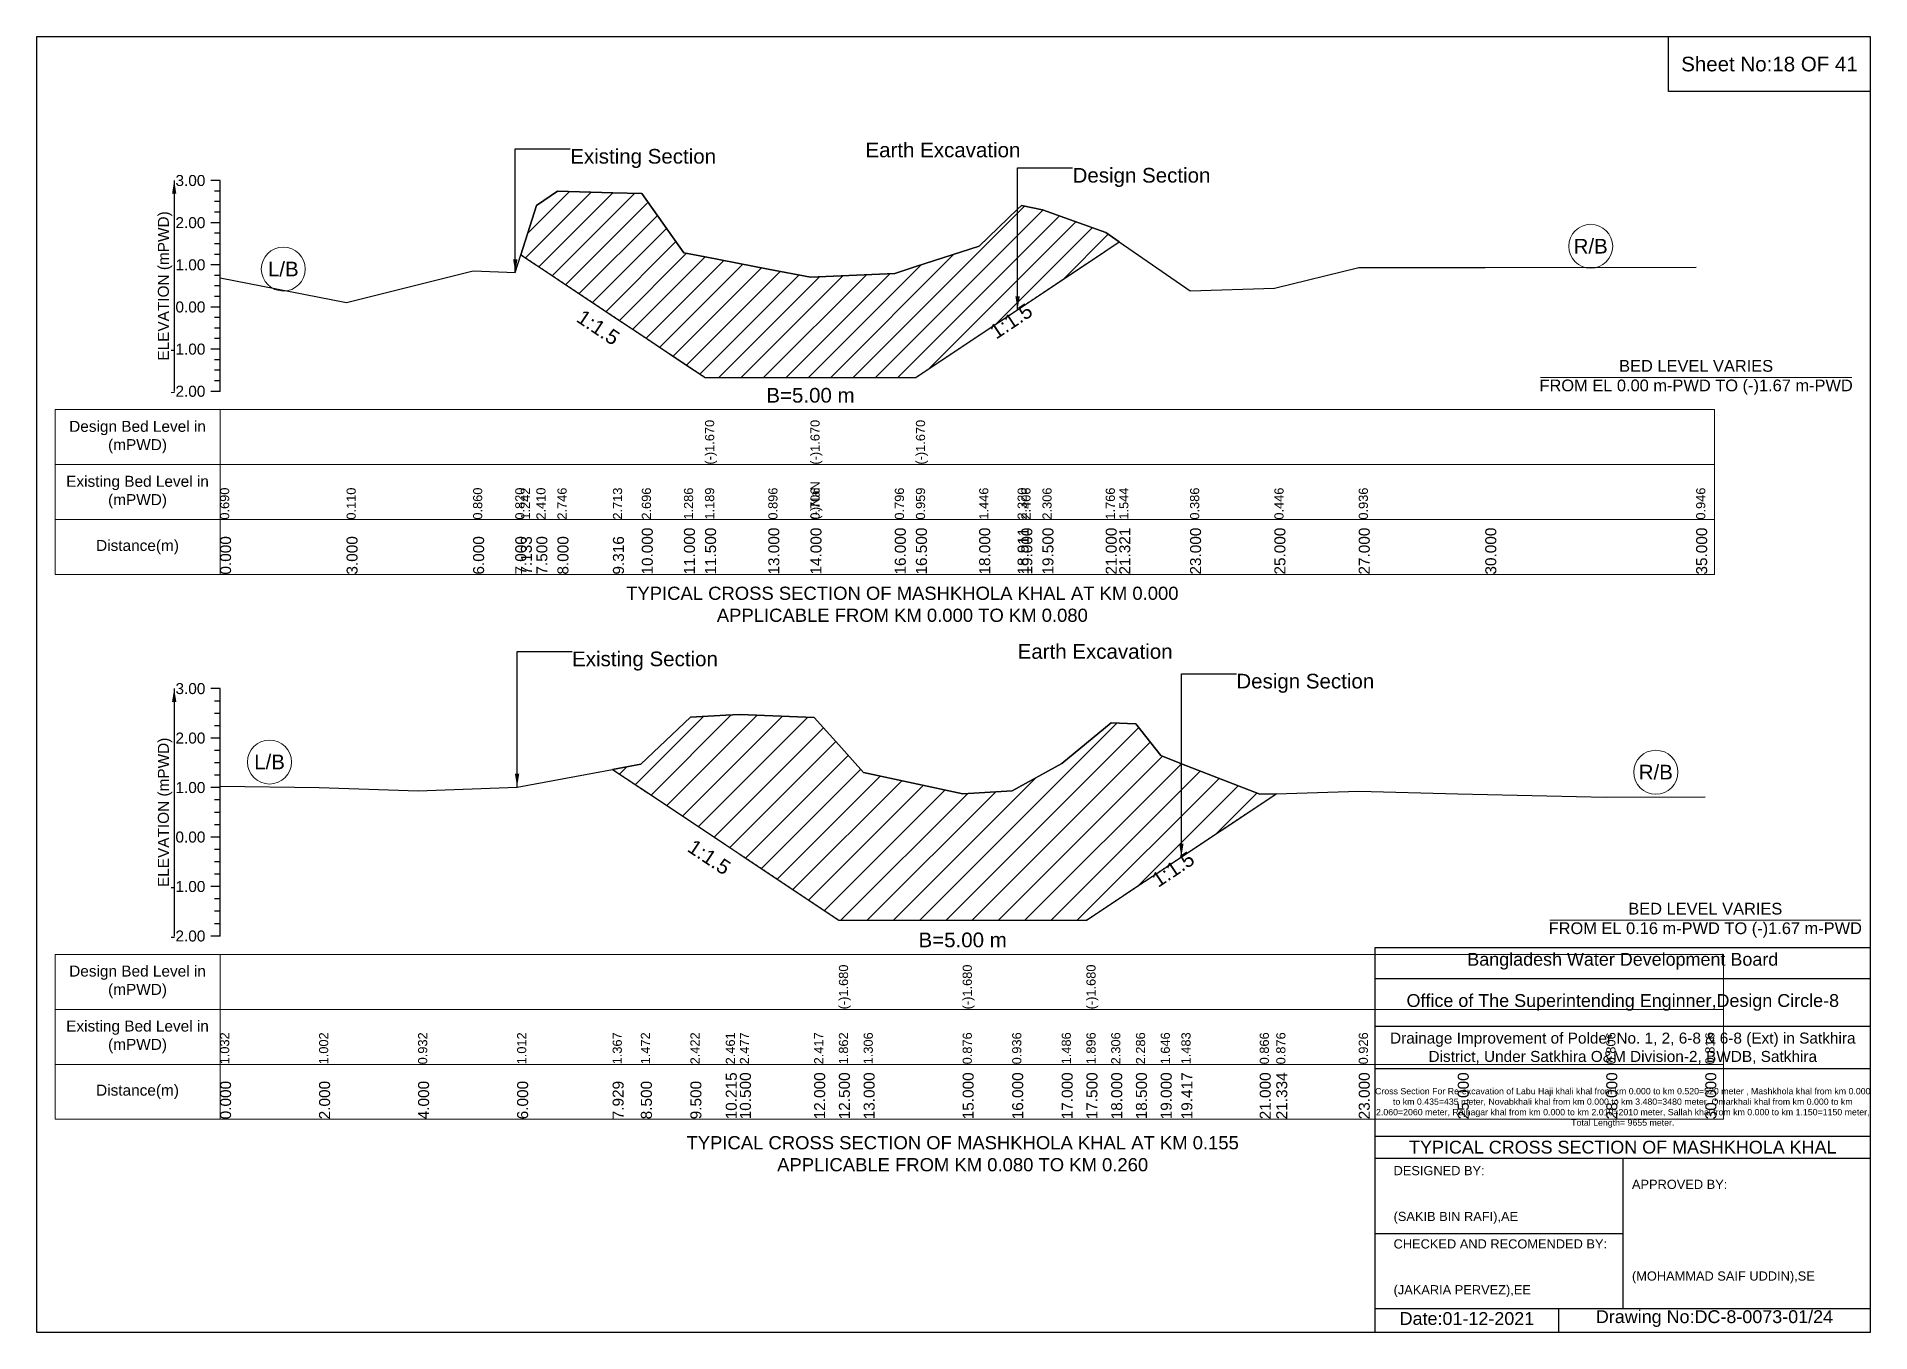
# Model space of a CAD drawing. Header units: inches. Extents: x 93000 to 506000, y -4242 to 0.
# Drawn here: x 270000 to 276000, y -4242 to 0 of the extents above; entities that cross this region are included whole.
import ezdxf

# ---------------------------------------------------------------- set-up
doc = ezdxf.new("R2010")
doc.units = ezdxf.units.IN
doc.header["$LTSCALE"] = 7
doc.header["$MEASUREMENT"] = 0
doc.linetypes.add('DASHED', pattern=[0.75, 0.5, -0.25])
for name, color, linetype, lineweight in [('Cross section Data Border', 7, 'Continuous', 9), ('Cross Section Labels', 7, 'Continuous', 9), ('Design_Bed_Level for Xsection', 7, 'DASHED', 25), ('Existing_Bed_Level for Xsection', 7, 'Continuous', 25), ('Long Section Labels', 7, 'Continuous', 9)]:
    doc.layers.add(name, color=color, linetype=linetype, lineweight=lineweight)
doc.styles.get("Standard").update_dxf_attribs({"font": 'arial.ttf'})
doc.dimstyles.get("Standard").update_dxf_attribs({"dimtxt": 0.18, "dimasz": 0.18, "dimexe": 0.18, "dimexo": 0.0625, "dimgap": 0.09, "dimtad": 0, "dimtih": 1, "dimtoh": 1, "dimdec": 4, "dimzin": 0, "dimdsep": 46, "dimtxsty": 'Standard', "dimcen": 0.09, "dimadec": 0, "dimazin": 0, "dimtfac": 1, "dimtdec": 4, "dimtofl": 0, "dimtmove": 0, "dimatfit": 3, "dimfxl": 1, "dimtolj": 1, "dimtzin": 0, "dimarcsym": 0})

msp = doc.modelspace()

# ---------------------------------------------------------------- texts
at = {"attachment_point": 5}
for s, insert, char_height in [('Sheet No:18 OF 41', (275670, -90), 48), ('Bangladesh Water Development Board', (275190, -3027), 42), ('Office of The Superintending Enginner,Design Circle-8', (275190, -3162), 42)]:
    msp.add_mtext(s, dxfattribs=dict(at, insert=insert, char_height=char_height))
for s, insert, char_height, width, attachment_point in [('Drainage Improvement of Polder No. 1, 2, 6-8 & 6-8 (Ext) in Satkhira District, Under Satkhira O&M Division-2, BWDB, Satkhira', (275190, -3312), 36, 1680, 5), ('Cross Section For Re-excavation of Labu Haji khali khal from km 0.000 to km 0.520=520 meter , Mashkhola khal from km 0.000 to km 0.435=435 meter, Novabkhali khal from km 0.000 to km 3.480=3480 meter, Omarkhali khal from km 0.000 to km 2.060=2060 meter, Rajnagar khal from km 0.000 to km 2.010=2010 meter, Sallah khal from km 0.000 to km 1.150=1150 meter, Total Length= 9655 meter. ', (275190, -3507), 20.5611, 1620, 5), ('TYPICAL CROSS SECTION OF MASHKHOLA KHAL', (275190, -3636), 42, 1680, 5), ('DESIGNED BY:^J^J^J(SAKIB BIN RAFI),AE', (274440, -3792), 30, 840, 4), ('APPROVED BY:^J^J^J^J^J^J(MOHAMMAD SAIF UDDIN),SE', (275220, -3912), 30, 840, 4), ('CHECKED AND RECOMENDED BY:^J^J^J(JAKARIA PERVEZ),EE', (274440, -4032), 30, 840, 4), ('Date:01-12-2021', (274680, -4197), 42, 840, 5), ('Drawing No:DC-8-0073-01/24', (275490, -4197), 42, 1320, 5)]:
    msp.add_mtext(s, dxfattribs=dict(insert=insert, char_height=char_height, width=width, attachment_point=attachment_point))
at = {"layer": 'Cross section Data Border', "char_height": 36, "width": 480, "attachment_point": 5}
for s, insert in [('Design Bed Level in (mPWD)', (270330, -1311.2)), ('Existing Bed Level in (mPWD)', (270330, -1491.2)), ('Distance(m)', (270330, -1671.2)), ('Design Bed Level in (mPWD)', (270330, -3094.6)), ('Existing Bed Level in (mPWD)', (270330, -3274.6)), ('Distance(m)', (270330, -3454.6))]:
    msp.add_mtext(s, dxfattribs=dict(at, insert=insert))
at = {"layer": 'Cross Section Labels'}
for s, insert, char_height, attachment_point in [('Earth Excavation', (272712, -347), 48, 1), ('Existing Section', (271746, -367.7), 48, 1), ('Design Section', (273389.7, -429.8), 48, 1), ('R/B', (275085, -686.3), 48, 5), ('L/B', (270807, -761), 48, 5), ('BED LEVEL VARIES ^JFROM EL 0.00 m-PWD TO (-)1.67 m-PWD', (275430, -1115.6), 38.4, 5), ('B=5.00 m', (272532, -1150.1), 48, 2), ('TYPICAL CROSS SECTION OF MASHKHOLA KHAL AT KM 0.000^JAPPLICABLE FROM KM 0.000 TO KM 0.080', (272832.6, -1858.6), 43.2, 5), ('Existing Section', (271752, -2013.1), 48, 1), ('Earth Excavation', (273210, -1988.8), 48, 1), ('Design Section', (273925.6, -2086), 48, 1), ('L/B', (270762, -2374.8), 48, 5), ('R/B', (275298, -2408.2), 48, 5), ('BED LEVEL VARIES ^JFROM EL 0.16 m-PWD TO (-)1.67 m-PWD', (275460, -2892.7), 38.4, 5), ('B=5.00 m', (273030, -2933.2), 48, 2), ('TYPICAL CROSS SECTION OF MASHKHOLA KHAL AT KM 0.155^JAPPLICABLE FROM KM 0.080 TO KM 0.260', (273030, -3657.5), 43.2, 5)]:
    msp.add_mtext(s, dxfattribs=dict(at, insert=insert, char_height=char_height, attachment_point=attachment_point))
at = {"layer": 'Cross Section Labels', "char_height": 48, "attachment_point": 2}
for insert, rotation in [((273175.2, -911.1), 33.69007), ((271851.1, -932), 326.30993), ((272214.3, -2666.2), 326.30993), ((273705.1, -2705.9), 33.69007)]:
    msp.add_mtext('1:1.5', dxfattribs=dict(at, insert=insert, rotation=rotation))
at = {"layer": 'Existing_Bed_Level for Xsection', "char_height": 36, "attachment_point": 6}
for s, insert in [('3.00', (270552, -471.2)), ('2.00', (270552, -609.2)), ('1.00', (270552, -747.2)), ('0.00', (270552, -885.2)), ('-1.00', (270552, -1023.2)), ('-2.00', (270552, -1161.2)), ('3.00', (270552, -2134.6)), ('2.00', (270552, -2296.6)), ('1.00', (270552, -2458.6)), ('0.00', (270552, -2620.6)), ('-1.00', (270552, -2782.6)), ('-2.00', (270552, -2944.6))]:
    msp.add_mtext(s, dxfattribs=dict(at, insert=insert))
at = {"layer": 'Existing_Bed_Level for Xsection', "char_height": 36, "attachment_point": 5, "rotation": 90}
for insert in [(270420, -816.2), (270420, -2539.6)]:
    msp.add_mtext('ELEVATION (mPWD)', dxfattribs=dict(at, insert=insert))
at = {"layer": 'Long Section Labels', "attachment_point": 1, "rotation": 90}
for s, insert, char_height in [('(-)1.670', (272187, -1401.2), 30), ('(-)1.670', (272532, -1401.2), 30), ('(-)1.670', (272877, -1401.2), 30), ('0.690', (270600, -1581.2), 30), ('0.110', (271014, -1581.2), 30), ('0.860', (271428, -1581.2), 30), ('0.820', (271566, -1581.2), 30), ('1.242', (271584.3, -1581.2), 30), ('2.410', (271635, -1581.2), 30), ('2.746', (271704, -1581.2), 30), ('2.713', (271885.6, -1581.2), 30), ('2.696', (271980, -1581.2), 30), ('1.286', (272118, -1581.2), 30), ('1.189', (272187, -1581.2), 30), ('1.189', (272187, -1581.2), 30), ('1.189', (272187, -1581.2), 30), ('0.896', (272394, -1581.2), 30), ('(-)NaN', (272532, -1581.2), 30), ('(-)NaN', (272532, -1581.2), 30), ('0.706', (272532, -1581.2), 30), ('0.706', (272532, -1581.2), 30), ('0.796', (272808, -1581.2), 30), ('0.959', (272877, -1581.2), 30), ('0.959', (272877, -1581.2), 30), ('1.446', (273084, -1581.2), 30), ('2.320', (273209.7, -1581.2), 30), ('2.406', (273222, -1581.2), 30), ('2.306', (273291, -1581.2), 30), ('1.766', (273498, -1581.2), 30), ('1.544', (273542.3, -1581.2), 30), ('0.386', (273774, -1581.2), 30), ('0.446', (274050, -1581.2), 30), ('0.936', (274326, -1581.2), 30), ('0.936', (274326, -1581.2), 30), ('0.946', (275430, -1581.2), 30), ('10.000', (271980, -1761.2), 36), ('11.000', (272118, -1761.2), 36), ('11.500', (272187, -1761.2), 36), ('11.500', (272187, -1761.2), 36), ('11.500', (272187, -1761.2), 36), ('13.000', (272394, -1761.2), 36), ('14.000', (272532, -1761.2), 36), ('14.000', (272532, -1761.2), 36), ('14.000', (272532, -1761.2), 36), ('16.000', (272808, -1761.2), 36), ('16.500', (272877, -1761.2), 36), ('16.500', (272877, -1761.2), 36), ('16.500', (272877, -1761.2), 36), ('18.000', (273084, -1761.2), 36), ('18.911', (273209.7, -1761.2), 36), ('19.000', (273222, -1761.2), 36), ('19.500', (273291, -1761.2), 36), ('21.000', (273498, -1761.2), 36), ('21.321', (273542.3, -1761.2), 36), ('23.000', (273774, -1761.2), 36), ('25.000', (274050, -1761.2), 36), ('27.000', (274326, -1761.2), 36), ('30.000', (274740, -1761.2), 36), ('35.000', (275430, -1761.2), 36), ('0.000', (270600, -1761.2), 36), ('3.000', (271014, -1761.2), 36), ('6.000', (271428, -1761.2), 36), ('7.000', (271566, -1761.2), 36), ('7.133', (271584.3, -1761.2), 36), ('7.500', (271635, -1761.2), 36), ('8.000', (271704, -1761.2), 36), ('9.316', (271885.6, -1761.2), 36), ('(-)1.680', (272625, -3184.6), 30), ('(-)1.680', (273030, -3184.6), 30), ('(-)1.680', (273435, -3184.6), 30), ('1.032', (270600, -3364.6), 30), ('1.002', (270924, -3364.6), 30), ('0.932', (271248, -3364.6), 30), ('1.012', (271572, -3364.6), 30), ('1.367', (271884.6, -3364.6), 30), ('1.472', (271977, -3364.6), 30), ('2.422', (272139, -3364.6), 30), ('2.461', (272254.8, -3364.6), 30), ('2.477', (272301, -3364.6), 30), ('2.417', (272544, -3364.6), 30), ('1.862', (272625, -3364.6), 30), ('1.862', (272625, -3364.6), 30), ('1.862', (272625, -3364.6), 30), ('1.306', (272706, -3364.6), 30), ('0.876', (273030, -3364.6), 30), ('0.876', (273030, -3364.6), 30), ('0.876', (273030, -3364.6), 30), ('0.936', (273192, -3364.6), 30), ('1.486', (273354, -3364.6), 30), ('1.896', (273435, -3364.6), 30), ('1.896', (273435, -3364.6), 30), ('1.896', (273435, -3364.6), 30), ('2.306', (273516, -3364.6), 30), ('2.286', (273597, -3364.6), 30), ('1.646', (273678, -3364.6), 30), ('1.483', (273745.6, -3364.6), 30), ('0.866', (274002, -3364.6), 30), ('0.876', (274056.1, -3364.6), 30), ('0.926', (274326, -3364.6), 30), ('0.806', (275136, -3364.6), 30), ('0.816', (275460, -3364.6), 30), ('10.215', (272254.8, -3544.6), 36), ('10.500', (272301, -3544.6), 36), ('12.000', (272544, -3544.6), 36), ('12.500', (272625, -3544.6), 36), ('12.500', (272625, -3544.6), 36), ('12.500', (272625, -3544.6), 36), ('13.000', (272706, -3544.6), 36), ('15.000', (273030, -3544.6), 36), ('15.000', (273030, -3544.6), 36), ('15.000', (273030, -3544.6), 36), ('16.000', (273192, -3544.6), 36), ('17.000', (273354, -3544.6), 36), ('17.500', (273435, -3544.6), 36), ('17.500', (273435, -3544.6), 36), ('17.500', (273435, -3544.6), 36), ('18.000', (273516, -3544.6), 36), ('18.500', (273597, -3544.6), 36), ('19.000', (273678, -3544.6), 36), ('19.417', (273745.6, -3544.6), 36), ('21.000', (274002, -3544.6), 36), ('21.334', (274056.1, -3544.6), 36), ('23.000', (274326, -3544.6), 36), ('25.000', (274650, -3544.6), 36), ('28.000', (275136, -3544.6), 36), ('30.000', (275460, -3544.6), 36), ('0.000', (270600, -3544.6), 36), ('2.000', (270924, -3544.6), 36), ('4.000', (271248, -3544.6), 36), ('6.000', (271572, -3544.6), 36), ('7.929', (271884.6, -3544.6), 36), ('8.500', (271977, -3544.6), 36), ('9.500', (272139, -3544.6), 36)]:
    msp.add_mtext(s, dxfattribs=dict(at, insert=insert, char_height=char_height))

# ---------------------------------------------------------------- hatches: boundary and pattern name
at = {"layer": 'Existing_Bed_Level for Xsection'}
h = msp.add_hatch(dxfattribs=at)
h.set_pattern_fill('ANSI31', color=256, scale=414, style=0)
h.paths.add_polyline_path([(271584.3, -713.8), (271635, -747.6), (271704, -793.6), (271885.6, -914.7), (271980, -977.6), (272118, -1069.6), (272187, -1115.6), (272394, -1115.6), (272532, -1115.6), (272808, -1115.6), (272877, -1115.6), (273084, -977.6), (273209.7, -893.9), (273222, -885.6), (273291, -839.6), (273498, -701.6), (273542.3, -672.1), (273498, -641.5), (273291, -567), (273222, -553.2), (273209.7, -565), (273084, -685.6), (272877, -752.9), (272808, -775.3), (272532, -787.8), (272394, -761.5), (272187, -721.2), (272118, -707.7), (271980, -513.1), (271885.6, -510.8), (271704, -506.2), (271635, -552.6)])
h = msp.add_hatch(dxfattribs=at)
h.set_pattern_fill('ANSI31', color=256, scale=486, style=0)
h.paths.add_polyline_path([(271884.6, -2399.1), (271977, -2460.7), (272139, -2568.7), (272254.8, -2645.9), (272301, -2676.7), (272544, -2838.7), (272625, -2892.7), (272706, -2892.7), (273030, -2892.7), (273192, -2892.7), (273354, -2892.7), (273435, -2892.7), (273516, -2838.7), (273597, -2784.7), (273678, -2730.7), (273745.6, -2685.7), (274002, -2514.7), (274056.1, -2478.7), (274002, -2480.3), (273745.6, -2380.3), (273678, -2353.9), (273597, -2250.2), (273516, -2247), (273435, -2313.4), (273354, -2379.8), (273192, -2468.9), (273030, -2478.7), (272706, -2409), (272625, -2319), (272544, -2229), (272301, -2219.3), (272254.8, -2221.8), (272139, -2228.2), (271977, -2382.1)])

# ---------------------------------------------------------------- linework, layer by layer
for points in [[(270000, 0), (276000, 0), (276000, -4242), (270000, -4242)], [(275340, 0), (276000, 0), (276000, -180), (275340, -180)]]:
    msp.add_lwpolyline(points, close=True)
for points in [[(274380, -4242), (274380, -2982), (276000, -2982)], [(274380, -3084), (276000, -3084)], [(274380, -3240), (276000, -3240)], [(274380, -3378), (276000, -3378)], [(274380, -3600), (276000, -3600)], [(274380, -3672), (276000, -3672)], [(275190, -3672), (275190, -4164)], [(274380, -3918), (275190, -3918)], [(274380, -4164), (276000, -4164)], [(274980, -4164), (274980, -4242)]]:
    msp.add_lwpolyline(points)
at = {"layer": 'Cross section Data Border'}
for points in [[(270060, -1221.2), (275490, -1221.2), (275490, -1761.2), (270060, -1761.2)], [(270060, -3004.6), (275520, -3004.6), (275520, -3544.6), (270060, -3544.6)]]:
    msp.add_lwpolyline(points, close=True, dxfattribs=at)
for points in [[(270600, -1221.2), (270600, -1761.2)], [(270060, -1401.2), (275490, -1401.2)], [(270060, -1581.2), (275490, -1581.2)], [(270600, -3004.6), (270600, -3544.6)], [(270060, -3184.6), (275520, -3184.6)], [(270060, -3364.6), (275520, -3364.6)]]:
    msp.add_lwpolyline(points, dxfattribs=at)
at = {"layer": 'Cross Section Labels'}
for points in [[(274921, -1115.6), (275939, -1115.6)], [(274951, -2892.7), (275969, -2892.7)]]:
    msp.add_lwpolyline(points, dxfattribs=at)
for centre in [(275085, -686.3), (270807, -761), (270762, -2374.8), (275298, -2408.2)]:
    msp.add_circle(centre, 72, dxfattribs=at)
at = {"layer": 'Design_Bed_Level for Xsection'}
for points in [[(271584.3, -713.8), (271885.6, -914.7), (272187, -1115.6), (272532, -1115.6), (272877, -1115.6), (273209.7, -893.9), (273542.3, -672.1)], [(271884.6, -2399.1), (272254.8, -2645.9), (272625, -2892.7), (273030, -2892.7), (273435, -2892.7), (273745.6, -2685.7), (274056.1, -2478.7)]]:
    msp.add_lwpolyline(points, dxfattribs=at)
at = {"layer": 'Existing_Bed_Level for Xsection'}
for points in [[(270600, -471.2), (270570, -471.2)], [(270600, -1161.2), (270600, -1023.2), (270600, -885.2), (270600, -747.2), (270600, -609.2), (270600, -471.2)], [(270600, -505.7), (270582, -505.7)], [(270600, -790), (271014, -870), (271428, -766.5), (271566, -772), (271584.3, -713.8), (271635, -552.6), (271704, -506.2), (271885.6, -510.8), (271980, -513.1), (272118, -707.7), (272187, -721.2), (272187, -721.2), (272394, -761.5), (272532, -787.8), (272532, -787.8), (272808, -775.3), (272877, -752.9), (272877, -752.9), (273084, -685.6), (273209.7, -565), (273222, -553.2), (273291, -567), (273498, -641.5), (273542.3, -672.1), (273774, -831.9), (274050, -823.6), (274326, -756), (274740, -756), (275430, -754.6)], [(270600, -540.2), (270582, -540.2)], [(270600, -574.7), (270582, -574.7)], [(270600, -609.2), (270570, -609.2)], [(270600, -643.7), (270582, -643.7)], [(270600, -678.2), (270582, -678.2)], [(270600, -712.7), (270582, -712.7)], [(270600, -747.2), (270570, -747.2)], [(270600, -781.7), (270582, -781.7)], [(270600, -816.2), (270582, -816.2)], [(270600, -885.2), (270570, -885.2)], [(270600, -850.7), (270582, -850.7)], [(270600, -919.7), (270582, -919.7)], [(270600, -954.2), (270582, -954.2)], [(270600, -988.7), (270582, -988.7)], [(270600, -1023.2), (270570, -1023.2)], [(270600, -1057.7), (270582, -1057.7)], [(270600, -1092.2), (270582, -1092.2)], [(270600, -1126.7), (270582, -1126.7)], [(270600, -1161.2), (270570, -1161.2)], [(270600, -2134.6), (270570, -2134.6)], [(270600, -2944.6), (270600, -2782.6), (270600, -2620.6), (270600, -2458.6), (270600, -2296.6), (270600, -2134.6)], [(270600, -2175.1), (270582, -2175.1)], [(270600, -2215.6), (270582, -2215.6)], [(270600, -2453.4), (270924, -2458.2), (271248, -2469.6), (271572, -2456.6), (271884.6, -2399.1), (271977, -2382.1), (272139, -2228.2), (272254.8, -2221.8), (272301, -2219.3), (272544, -2229), (272625, -2319), (272625, -2319), (272706, -2409), (273030, -2478.7), (273030, -2478.7), (273192, -2468.9), (273354, -2379.8), (273435, -2313.4), (273435, -2313.4), (273516, -2247), (273597, -2250.2), (273678, -2353.9), (273745.6, -2380.3), (274002, -2480.3), (274056.1, -2478.7), (274326, -2470.6), (274650, -2478.7), (275136, -2490), (275460, -2488.4)], [(270600, -2256.1), (270582, -2256.1)], [(270600, -2296.6), (270570, -2296.6)], [(270600, -2337.1), (270582, -2337.1)], [(270600, -2377.6), (270582, -2377.6)], [(270600, -2458.6), (270570, -2458.6)], [(270600, -2418.1), (270582, -2418.1)], [(270600, -2499.1), (270582, -2499.1)], [(270600, -2539.6), (270582, -2539.6)], [(270600, -2620.6), (270570, -2620.6)], [(270600, -2580.1), (270582, -2580.1)], [(270600, -2661.1), (270582, -2661.1)], [(270600, -2701.6), (270582, -2701.6)], [(270600, -2742.1), (270582, -2742.1)], [(270600, -2782.6), (270570, -2782.6)], [(270600, -2823.1), (270582, -2823.1)], [(270600, -2863.6), (270582, -2863.6)], [(270600, -2904.1), (270582, -2904.1)], [(270600, -2944.6), (270570, -2944.6)]]:
    msp.add_lwpolyline(points, dxfattribs=at)
for points in [[(271584.3, -713.8), (271584.3, -713.8), (271635, -747.6), (271704, -793.6), (271885.6, -914.7), (271980, -977.6), (272118, -1069.6), (272187, -1115.6), (272187, -1115.6), (272394, -1115.6), (272532, -1115.6), (272532, -1115.6), (272808, -1115.6), (272877, -1115.6), (272877, -1115.6), (273084, -977.6), (273209.7, -893.9), (273222, -885.6), (273291, -839.6), (273498, -701.6), (273542.3, -672.1), (273542.3, -672.1), (273542.3, -672.1), (273498, -641.5), (273291, -567), (273222, -553.2), (273209.7, -565), (273084, -685.6), (272877, -752.9), (272877, -752.9), (272808, -775.3), (272532, -787.8), (272532, -787.8), (272394, -761.5), (272187, -721.2), (272187, -721.2), (272118, -707.7), (271980, -513.1), (271885.6, -510.8), (271704, -506.2), (271635, -552.6), (271584.3, -713.8)], [(271884.6, -2399.1), (271977, -2460.7), (272139, -2568.7), (272254.8, -2645.9), (272301, -2676.7), (272544, -2838.7), (272625, -2892.7), (272625, -2892.7), (272706, -2892.7), (273030, -2892.7), (273030, -2892.7), (273192, -2892.7), (273354, -2892.7), (273435, -2892.7), (273435, -2892.7), (273516, -2838.7), (273597, -2784.7), (273678, -2730.7), (273745.6, -2685.7), (274002, -2514.7), (274056.1, -2478.7), (274056.1, -2478.7), (274056.1, -2478.7), (274002, -2480.3), (273745.6, -2380.3), (273678, -2353.9), (273597, -2250.2), (273516, -2247), (273435, -2313.4), (273435, -2313.4), (273354, -2379.8), (273192, -2468.9), (273030, -2478.7), (273030, -2478.7), (272706, -2409), (272625, -2319), (272625, -2319), (272544, -2229), (272301, -2219.3), (272254.8, -2221.8), (272139, -2228.2), (271977, -2382.1)]]:
    msp.add_lwpolyline(points, close=True, dxfattribs=at)

msp.set_redraw_order([(e.dxf.handle, doc.entitydb.next_handle()) for e in msp.query("TEXT MTEXT ATTDEF DIMENSION ARC_DIMENSION")])  # texts and dimensions are drawn at this point

# ---------------------------------------------------------------- leaders
at = {"layer": 'Cross Section Labels', "annotation_type": 0, "has_hookline": 1, "hookline_direction": 0}
for points, text_width in [([(271566, -772), (271566, -367.7), (271745.9, -367.7)], 467.2), ([(273209.7, -893.9), (273209.7, -429.8), (273389.6, -429.8)], 441.2), ([(271572, -2456.6), (271572, -2013.1), (271751.9, -2013.1)], 467.2), ([(273745.6, -2685.7), (273745.6, -2086), (273925.5, -2086)], 441.2)]:
    msp.add_leader(points, dimstyle='Standard', override={"dimasz": 43.2}, dxfattribs=dict(at, text_width=text_width))
at = {"layer": 'Existing_Bed_Level for Xsection'}
for points in [[(270450, -471.2), (270450, -1161.2)], [(270450, -2134.6), (270450, -2944.6)]]:
    msp.add_leader(points, dimstyle='Standard', override={"dimasz": 43.2}, dxfattribs=at)

doc.saveas('drawing.dxf')
